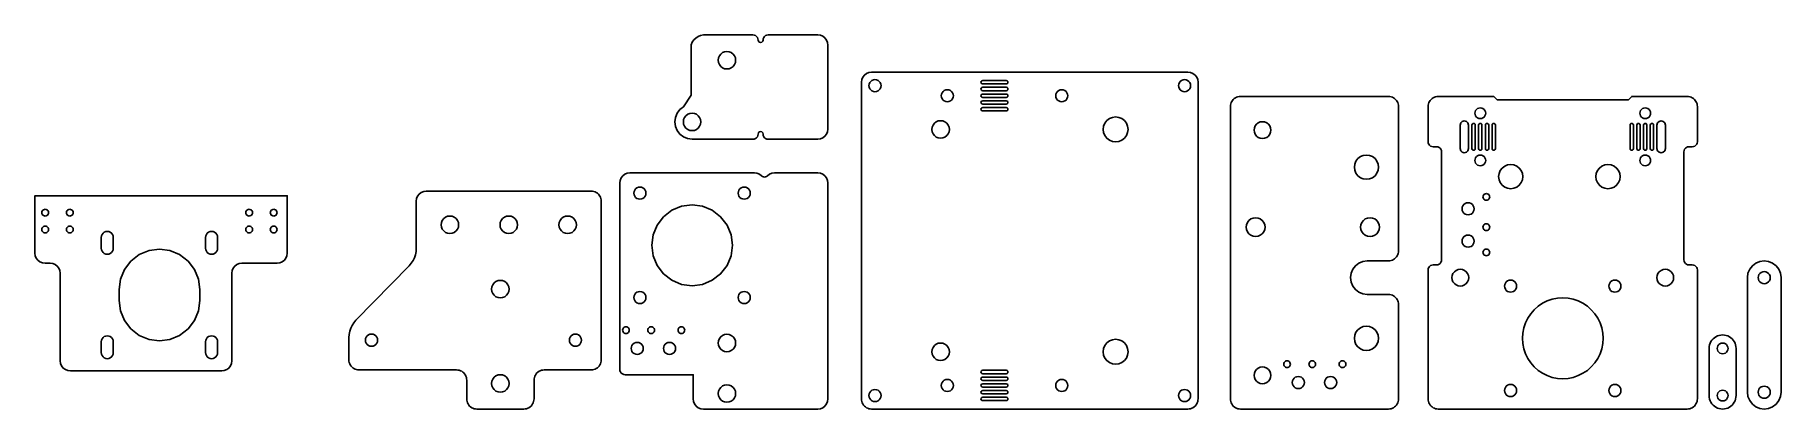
# Model space of a CAD drawing. Header units: metres. Extents: x 0 to 519, y 0 to 111.
import ezdxf

# ---------------------------------------------------------------- set-up
doc = ezdxf.new("R2010")
doc.units = ezdxf.units.M

msp = doc.modelspace()

# ---------------------------------------------------------------- linework, layer by layer
at = {"layer": 'Layer0'}
for points in [[(217.88, 80.1, 0), (232.63, 80.1, 0), (233.4, 80.2, 0), (234.13, 80.5, 0), (234.75, 80.98, 0), (235.23, 81.6, 0), (235.53, 82.32, 0), (235.63, 83.1, 0), (235.63, 108.04, 0), (235.53, 108.82, 0), (235.23, 109.54, 0), (234.75, 110.16, 0), (234.13, 110.64, 0), (233.4, 110.94, 0), (232.63, 111.04, 0), (217.88, 111.04, 0), (217.49, 110.99, 0), (217.13, 110.84, 0), (216.82, 110.6, 0), (216.58, 110.29, 0), (216.43, 109.93, 0), (216.38, 109.54, 0), (216.28, 109.17, 0), (216, 108.89, 0), (215.63, 108.79, 0), (215.25, 108.89, 0), (214.98, 109.17, 0), (214.88, 109.54, 0), (214.83, 109.93, 0), (214.68, 110.29, 0), (214.44, 110.6, 0), (214.13, 110.84, 0), (213.77, 110.99, 0), (213.38, 111.04, 0), (198.63, 111.04, 0), (197.82, 110.89, 0), (197.06, 110.57, 0), (196.37, 110.12, 0), (195.78, 109.55, 0), (195.32, 108.87, 0), (194.99, 108.11, 0), (194.99, 93.21, 0), (192.7, 89.7, 0), (191.64, 88.88, 0), (190.82, 87.82, 0), (190.31, 86.57, 0), (190.13, 85.24, 0), (190.31, 83.91, 0), (190.82, 82.67, 0), (191.64, 81.61, 0), (192.7, 80.79, 0), (193.94, 80.28, 0), (195.28, 80.1, 0), (213.38, 80.1, 0), (213.77, 80.15, 0), (214.13, 80.3, 0), (214.44, 80.54, 0), (214.68, 80.85, 0), (214.83, 81.21, 0), (214.88, 81.6, 0), (214.98, 81.98, 0), (215.25, 82.25, 0), (215.63, 82.35, 0), (216, 82.25, 0), (216.28, 81.98, 0), (216.38, 81.6, 0), (216.43, 81.21, 0), (216.58, 80.85, 0), (216.82, 80.54, 0), (217.13, 80.3, 0), (217.49, 80.15, 0), (217.88, 80.1, 0)], [(203.03, 103.54, 0), (203.12, 104.22, 0), (203.38, 104.84, 0), (203.79, 105.38, 0), (204.33, 105.8, 0), (204.95, 106.06, 0), (205.63, 106.14, 0), (206.3, 106.06, 0), (206.93, 105.8, 0), (207.47, 105.38, 0), (207.88, 104.84, 0), (208.14, 104.22, 0), (208.23, 103.54, 0), (208.14, 102.87, 0), (207.88, 102.24, 0), (207.47, 101.71, 0), (206.93, 101.29, 0), (206.3, 101.03, 0), (205.63, 100.94, 0), (204.95, 101.03, 0), (204.33, 101.29, 0), (203.79, 101.71, 0), (203.38, 102.24, 0), (203.12, 102.87, 0), (203.03, 103.54, 0)], [(248.63, 0, 0), (342.63, 0, 0), (343.02, 0.03, 0), (343.4, 0.1, 0), (343.78, 0.23, 0), (344.13, 0.4, 0), (344.45, 0.62, 0), (344.75, 0.88, 0), (345.01, 1.17, 0), (345.23, 1.5, 0), (345.4, 1.85, 0), (345.53, 2.22, 0), (345.6, 2.61, 0), (345.63, 3, 0), (345.63, 97, 0), (345.53, 97.78, 0), (345.23, 98.5, 0), (344.75, 99.12, 0), (344.13, 99.6, 0), (343.4, 99.9, 0), (342.63, 100, 0), (248.63, 100, 0), (247.85, 99.9, 0), (247.13, 99.6, 0), (246.51, 99.12, 0), (246.03, 98.5, 0), (245.73, 97.78, 0), (245.63, 97, 0), (245.63, 3, 0), (245.65, 2.61, 0), (245.73, 2.22, 0), (245.86, 1.85, 0), (246.03, 1.5, 0), (246.25, 1.17, 0), (246.51, 0.88, 0), (246.8, 0.62, 0), (247.13, 0.4, 0), (247.48, 0.23, 0), (247.85, 0.1, 0), (248.24, 0.03, 0), (248.63, 0, 0)], [(248.07, 96.9, 0), (248.35, 97.27, 0), (248.73, 97.56, 0), (249.16, 97.74, 0), (249.63, 97.8, 0), (250.09, 97.74, 0), (250.53, 97.56, 0), (250.9, 97.27, 0), (251.19, 96.9, 0), (251.37, 96.47, 0), (251.43, 96, 0), (251.37, 95.53, 0), (251.19, 95.1, 0), (250.9, 94.73, 0), (250.53, 94.44, 0), (250.09, 94.26, 0), (249.63, 94.2, 0), (249.16, 94.26, 0), (248.73, 94.44, 0), (248.35, 94.73, 0), (248.07, 95.1, 0), (247.89, 95.53, 0), (247.83, 96, 0), (247.89, 96.47, 0), (248.07, 96.9, 0)], [(270.23, 91.44, 0), (269.85, 91.73, 0), (269.57, 92.1, 0), (269.39, 92.53, 0), (269.33, 93, 0), (269.39, 93.47, 0), (269.57, 93.9, 0), (269.85, 94.27, 0), (270.23, 94.56, 0), (270.66, 94.74, 0), (271.13, 94.8, 0), (271.59, 94.74, 0), (272.03, 94.56, 0), (272.4, 94.27, 0), (272.68, 93.9, 0), (272.86, 93.47, 0), (272.93, 93, 0), (272.86, 92.53, 0), (272.68, 92.1, 0), (272.4, 91.73, 0), (272.03, 91.44, 0), (271.59, 91.26, 0), (271.13, 91.2, 0), (270.66, 91.26, 0), (270.23, 91.44, 0)], [(289.06, 97.25, 0), (289.13, 97, 0), (289.06, 96.75, 0), (288.88, 96.57, 0), (288.63, 96.5, 0), (281.63, 96.5, 0), (281.38, 96.57, 0), (281.19, 96.75, 0), (281.13, 97, 0), (281.19, 97.25, 0), (281.38, 97.43, 0), (281.63, 97.5, 0), (288.63, 97.5, 0), (288.88, 97.43, 0), (289.06, 97.25, 0)], [(289.06, 95.25, 0), (289.13, 95, 0), (289.06, 94.75, 0), (288.88, 94.57, 0), (288.63, 94.5, 0), (281.63, 94.5, 0), (281.38, 94.57, 0), (281.19, 94.75, 0), (281.13, 95, 0), (281.19, 95.25, 0), (281.38, 95.43, 0), (281.63, 95.5, 0), (288.63, 95.5, 0), (288.88, 95.43, 0), (289.06, 95.25, 0)], [(289.06, 93.25, 0), (289.13, 93, 0), (289.06, 92.75, 0), (288.88, 92.57, 0), (288.63, 92.5, 0), (281.63, 92.5, 0), (281.38, 92.57, 0), (281.19, 92.75, 0), (281.13, 93, 0), (281.19, 93.25, 0), (281.38, 93.43, 0), (281.63, 93.5, 0), (288.63, 93.5, 0), (288.88, 93.43, 0), (289.06, 93.25, 0)], [(304.23, 94.56, 0), (304.66, 94.74, 0), (305.13, 94.8, 0), (305.59, 94.74, 0), (306.03, 94.56, 0), (306.4, 94.27, 0), (306.68, 93.9, 0), (306.86, 93.47, 0), (306.93, 93, 0), (306.86, 92.53, 0), (306.68, 92.1, 0), (306.4, 91.73, 0), (306.03, 91.44, 0), (305.59, 91.26, 0), (305.13, 91.2, 0), (304.66, 91.26, 0), (304.23, 91.44, 0), (303.85, 91.73, 0), (303.57, 92.1, 0), (303.39, 92.53, 0), (303.33, 93, 0), (303.39, 93.47, 0), (303.57, 93.9, 0), (303.85, 94.27, 0), (304.23, 94.56, 0)], [(340.35, 94.73, 0), (340.07, 95.1, 0), (339.89, 95.53, 0), (339.83, 96, 0), (339.89, 96.47, 0), (340.07, 96.9, 0), (340.35, 97.27, 0), (340.73, 97.56, 0), (341.16, 97.74, 0), (341.63, 97.8, 0), (342.09, 97.74, 0), (342.53, 97.56, 0), (342.9, 97.27, 0), (343.19, 96.9, 0), (343.37, 96.47, 0), (343.43, 96, 0), (343.37, 95.53, 0), (343.19, 95.1, 0), (342.9, 94.73, 0), (342.53, 94.44, 0), (342.09, 94.26, 0), (341.63, 94.2, 0), (341.16, 94.26, 0), (340.73, 94.44, 0), (340.35, 94.73, 0)], [(289.06, 91.25, 0), (289.13, 91, 0), (289.06, 90.75, 0), (288.88, 90.57, 0), (288.63, 90.5, 0), (281.63, 90.5, 0), (281.38, 90.57, 0), (281.19, 90.75, 0), (281.13, 91, 0), (281.19, 91.25, 0), (281.38, 91.43, 0), (281.63, 91.5, 0), (288.63, 91.5, 0), (288.88, 91.43, 0), (289.06, 91.25, 0)], [(289.06, 89.25, 0), (289.13, 89, 0), (289.06, 88.75, 0), (288.88, 88.57, 0), (288.63, 88.5, 0), (281.63, 88.5, 0), (281.38, 88.57, 0), (281.19, 88.75, 0), (281.13, 89, 0), (281.19, 89.25, 0), (281.38, 89.43, 0), (281.63, 89.5, 0), (288.63, 89.5, 0), (288.88, 89.43, 0), (289.06, 89.25, 0)], [(405.23, 47, 0), (405.23, 89.8, 0), (405.2, 90.19, 0), (405.12, 90.58, 0), (405, 90.95, 0), (404.82, 91.3, 0), (404.61, 91.63, 0), (404.35, 91.92, 0), (404.05, 92.18, 0), (403.73, 92.4, 0), (403.37, 92.57, 0), (403, 92.7, 0), (402.62, 92.77, 0), (402.23, 92.8, 0), (358.23, 92.8, 0), (357.83, 92.77, 0), (357.45, 92.7, 0), (357.08, 92.57, 0), (356.73, 92.4, 0), (356.4, 92.18, 0), (356.1, 91.92, 0), (355.85, 91.63, 0), (355.63, 91.3, 0), (355.45, 90.95, 0), (355.33, 90.58, 0), (355.25, 90.19, 0), (355.23, 89.8, 0), (355.23, 3, 0), (355.25, 2.61, 0), (355.33, 2.22, 0), (355.45, 1.85, 0), (355.63, 1.5, 0), (355.85, 1.17, 0), (356.1, 0.88, 0), (356.4, 0.62, 0), (356.73, 0.4, 0), (357.08, 0.23, 0), (357.45, 0.1, 0), (357.83, 0.03, 0), (358.23, 0, 0), (402.23, 0, 0), (402.62, 0.03, 0), (403, 0.1, 0), (403.37, 0.23, 0), (403.73, 0.4, 0), (404.05, 0.62, 0), (404.35, 0.88, 0), (404.61, 1.17, 0), (404.82, 1.5, 0), (405, 1.85, 0), (405.12, 2.22, 0), (405.2, 2.61, 0), (405.23, 3, 0), (405.23, 31, 0), (405.2, 31.39, 0), (405.12, 31.78, 0), (405, 32.15, 0), (404.82, 32.5, 0), (404.61, 32.83, 0), (404.35, 33.12, 0), (404.05, 33.38, 0), (403.73, 33.6, 0), (403.37, 33.77, 0), (403, 33.9, 0), (402.62, 33.97, 0), (402.23, 34, 0), (395.93, 34, 0), (394.63, 34.17, 0), (393.43, 34.67, 0), (392.39, 35.46, 0), (391.6, 36.5, 0), (391.1, 37.71, 0), (390.93, 39, 0), (391.1, 40.29, 0), (391.6, 41.5, 0), (392.39, 42.54, 0), (393.43, 43.33, 0), (394.63, 43.83, 0), (395.93, 44, 0), (402.23, 44, 0), (402.62, 44.03, 0), (403, 44.1, 0), (403.37, 44.23, 0), (403.73, 44.4, 0), (404.05, 44.62, 0), (404.35, 44.88, 0), (404.61, 45.17, 0), (404.82, 45.5, 0), (405, 45.85, 0), (405.12, 46.22, 0), (405.2, 46.61, 0), (405.23, 47, 0)], [(491, 92.8, 0), (474.5, 92.8, 0), (473.5, 91.8, 0), (434.5, 91.8, 0), (433.5, 92.8, 0), (417, 92.8, 0), (416.61, 92.77, 0), (416.23, 92.7, 0), (415.86, 92.57, 0), (415.5, 92.4, 0), (415.18, 92.18, 0), (414.88, 91.92, 0), (414.62, 91.63, 0), (414.41, 91.3, 0), (414.23, 90.95, 0), (414.11, 90.58, 0), (414.03, 90.19, 0), (414, 89.8, 0), (414, 79.35, 0), (414.06, 78.96, 0), (414.21, 78.6, 0), (414.44, 78.29, 0), (414.75, 78.05, 0), (415.12, 77.9, 0), (415.5, 77.85, 0), (416.5, 77.85, 0), (416.89, 77.8, 0), (417.25, 77.65, 0), (417.57, 77.41, 0), (417.8, 77.1, 0), (417.95, 76.74, 0), (418, 76.35, 0), (418, 44.3, 0), (417.95, 43.91, 0), (417.8, 43.55, 0), (417.57, 43.24, 0), (417.25, 43, 0), (416.89, 42.85, 0), (416.5, 42.8, 0), (415.5, 42.8, 0), (415.12, 42.75, 0), (414.75, 42.6, 0), (414.44, 42.36, 0), (414.21, 42.05, 0), (414.06, 41.69, 0), (414, 41.3, 0), (414, 3, 0), (414.03, 2.61, 0), (414.11, 2.22, 0), (414.23, 1.85, 0), (414.41, 1.5, 0), (414.62, 1.17, 0), (414.88, 0.88, 0), (415.18, 0.62, 0), (415.5, 0.4, 0), (415.86, 0.23, 0), (416.23, 0.1, 0), (416.61, 0.03, 0), (417, 0, 0), (491, 0, 0), (491.4, 0.03, 0), (491.78, 0.1, 0), (492.15, 0.23, 0), (492.5, 0.4, 0), (492.83, 0.62, 0), (493.13, 0.88, 0), (493.38, 1.17, 0), (493.6, 1.5, 0), (493.78, 1.85, 0), (493.9, 2.22, 0), (493.98, 2.61, 0), (494, 3, 0), (494, 41.3, 0), (493.95, 41.69, 0), (493.8, 42.05, 0), (493.57, 42.36, 0), (493.25, 42.6, 0), (492.89, 42.75, 0), (492.5, 42.8, 0), (491.5, 42.8, 0), (491.12, 42.85, 0), (490.75, 43, 0), (490.44, 43.24, 0), (490.21, 43.55, 0), (490.06, 43.91, 0), (490, 44.3, 0), (490, 76.35, 0), (490.06, 76.74, 0), (490.21, 77.1, 0), (490.44, 77.41, 0), (490.75, 77.65, 0), (491.12, 77.8, 0), (491.5, 77.85, 0), (492.5, 77.85, 0), (492.89, 77.9, 0), (493.25, 78.05, 0), (493.57, 78.29, 0), (493.8, 78.6, 0), (493.95, 78.96, 0), (494, 79.35, 0), (494, 89.8, 0), (493.98, 90.19, 0), (493.9, 90.58, 0), (493.78, 90.95, 0), (493.6, 91.3, 0), (493.38, 91.63, 0), (493.13, 91.92, 0), (492.83, 92.18, 0), (492.5, 92.4, 0), (492.15, 92.57, 0), (491.78, 92.7, 0), (491.4, 92.77, 0), (491, 92.8, 0)], [(429.09, 89.35, 0), (429.5, 89.4, 0), (429.92, 89.35, 0), (430.3, 89.19, 0), (430.64, 88.93, 0), (430.89, 88.6, 0), (431.05, 88.21, 0), (431.1, 87.8, 0), (431.05, 87.39, 0), (430.89, 87, 0), (430.64, 86.67, 0), (430.3, 86.41, 0), (429.92, 86.25, 0), (429.5, 86.2, 0), (429.09, 86.25, 0), (428.7, 86.41, 0), (428.37, 86.67, 0), (428.12, 87, 0), (427.96, 87.39, 0), (427.9, 87.8, 0), (427.96, 88.21, 0), (428.12, 88.6, 0), (428.37, 88.93, 0), (428.7, 89.19, 0), (429.09, 89.35, 0)], [(479.89, 88.6, 0), (480.05, 88.21, 0), (480.1, 87.8, 0), (480.05, 87.39, 0), (479.89, 87, 0), (479.64, 86.67, 0), (479.3, 86.41, 0), (478.92, 86.25, 0), (478.5, 86.2, 0), (478.09, 86.25, 0), (477.7, 86.41, 0), (477.37, 86.67, 0), (477.12, 87, 0), (476.96, 87.39, 0), (476.9, 87.8, 0), (476.96, 88.21, 0), (477.12, 88.6, 0), (477.37, 88.93, 0), (477.7, 89.19, 0), (478.09, 89.35, 0), (478.5, 89.4, 0), (478.92, 89.35, 0), (479.3, 89.19, 0), (479.64, 88.93, 0), (479.89, 88.6, 0)], [(195.95, 87.76, 0), (196.58, 87.5, 0), (197.11, 87.08, 0), (197.53, 86.54, 0), (197.79, 85.92, 0), (197.88, 85.24, 0), (197.79, 84.57, 0), (197.53, 83.94, 0), (197.11, 83.41, 0), (196.58, 82.99, 0), (195.95, 82.73, 0), (195.28, 82.64, 0), (194.6, 82.73, 0), (193.98, 82.99, 0), (193.44, 83.41, 0), (193.02, 83.94, 0), (192.76, 84.57, 0), (192.68, 85.24, 0), (192.76, 85.92, 0), (193.02, 86.54, 0), (193.44, 87.08, 0), (193.98, 87.5, 0), (194.6, 87.76, 0), (195.28, 87.84, 0), (195.95, 87.76, 0)], [(266.61, 82.33, 0), (266.53, 83, 0), (266.61, 83.67, 0), (266.87, 84.3, 0), (267.29, 84.84, 0), (267.83, 85.25, 0), (268.45, 85.51, 0), (269.13, 85.6, 0), (269.8, 85.51, 0), (270.43, 85.25, 0), (270.96, 84.84, 0), (271.38, 84.3, 0), (271.64, 83.67, 0), (271.73, 83, 0), (271.64, 82.33, 0), (271.38, 81.7, 0), (270.96, 81.16, 0), (270.43, 80.75, 0), (269.8, 80.49, 0), (269.13, 80.4, 0), (268.45, 80.49, 0), (267.83, 80.75, 0), (267.29, 81.16, 0), (266.87, 81.7, 0), (266.61, 82.33, 0)], [(322.98, 79.8, 0), (322.08, 79.43, 0), (321.13, 79.3, 0), (320.17, 79.43, 0), (319.28, 79.8, 0), (318.51, 80.38, 0), (317.92, 81.15, 0), (317.55, 82.04, 0), (317.43, 83, 0), (317.55, 83.96, 0), (317.92, 84.85, 0), (318.51, 85.62, 0), (319.28, 86.2, 0), (320.17, 86.57, 0), (321.13, 86.7, 0), (322.08, 86.57, 0), (322.98, 86.2, 0), (323.74, 85.62, 0), (324.33, 84.85, 0), (324.7, 83.96, 0), (324.83, 83, 0), (324.7, 82.04, 0), (324.33, 81.15, 0), (323.74, 80.38, 0), (322.98, 79.8, 0)], [(364.78, 80.3, 0), (364.13, 80.39, 0), (363.53, 80.63, 0), (363.01, 81.03, 0), (362.61, 81.55, 0), (362.36, 82.15, 0), (362.28, 82.8, 0), (362.36, 83.45, 0), (362.61, 84.05, 0), (363.01, 84.57, 0), (363.53, 84.97, 0), (364.13, 85.21, 0), (364.78, 85.3, 0), (365.42, 85.21, 0), (366.03, 84.97, 0), (366.54, 84.57, 0), (366.94, 84.05, 0), (367.19, 83.45, 0), (367.28, 82.8, 0), (367.19, 82.15, 0), (366.94, 81.55, 0), (366.54, 81.03, 0), (366.03, 80.63, 0), (365.42, 80.39, 0), (364.78, 80.3, 0)], [(424.13, 85.38, 0), (424.75, 85.55, 0), (425.38, 85.38, 0), (425.84, 84.92, 0), (426, 84.3, 0), (426, 77.3, 0), (425.84, 76.67, 0), (425.38, 76.22, 0), (424.75, 76.05, 0), (424.13, 76.22, 0), (423.67, 76.67, 0), (423.5, 77.3, 0), (423.5, 84.3, 0), (423.67, 84.92, 0), (424.13, 85.38, 0)], [(427.07, 77.05, 0), (427, 77.3, 0), (427, 84.3, 0), (427.07, 84.55, 0), (427.25, 84.73, 0), (427.5, 84.8, 0), (427.75, 84.73, 0), (427.94, 84.55, 0), (428, 84.3, 0), (428, 77.3, 0), (427.94, 77.05, 0), (427.75, 76.87, 0), (427.5, 76.8, 0), (427.25, 76.87, 0), (427.07, 77.05, 0)], [(429.5, 84.8, 0), (429.75, 84.73, 0), (429.94, 84.55, 0), (430, 84.3, 0), (430, 77.3, 0), (429.94, 77.05, 0), (429.75, 76.87, 0), (429.5, 76.8, 0), (429.25, 76.87, 0), (429.07, 77.05, 0), (429, 77.3, 0), (429, 84.3, 0), (429.07, 84.55, 0), (429.25, 84.73, 0), (429.5, 84.8, 0)], [(431, 84.3, 0), (431.07, 84.55, 0), (431.25, 84.73, 0), (431.5, 84.8, 0), (431.75, 84.73, 0), (431.94, 84.55, 0), (432, 84.3, 0), (432, 77.3, 0), (431.94, 77.05, 0), (431.75, 76.87, 0), (431.5, 76.8, 0), (431.25, 76.87, 0), (431.07, 77.05, 0), (431, 77.3, 0), (431, 84.3, 0)], [(433.75, 84.73, 0), (433.94, 84.55, 0), (434, 84.3, 0), (434, 77.3, 0), (433.94, 77.05, 0), (433.75, 76.87, 0), (433.5, 76.8, 0), (433.25, 76.87, 0), (433.07, 77.05, 0), (433, 77.3, 0), (433, 84.3, 0), (433.07, 84.55, 0), (433.25, 84.73, 0), (433.5, 84.8, 0), (433.75, 84.73, 0)], [(474, 84.3, 0), (474.07, 84.55, 0), (474.25, 84.73, 0), (474.5, 84.8, 0), (474.75, 84.73, 0), (474.94, 84.55, 0), (475, 84.3, 0), (475, 77.3, 0), (474.94, 77.05, 0), (474.75, 76.87, 0), (474.5, 76.8, 0), (474.25, 76.87, 0), (474.07, 77.05, 0), (474, 77.3, 0), (474, 84.3, 0)], [(476.75, 84.73, 0), (476.94, 84.55, 0), (477, 84.3, 0), (477, 77.3, 0), (476.94, 77.05, 0), (476.75, 76.87, 0), (476.5, 76.8, 0), (476.25, 76.87, 0), (476.07, 77.05, 0), (476, 77.3, 0), (476, 84.3, 0), (476.07, 84.55, 0), (476.25, 84.73, 0), (476.5, 84.8, 0), (476.75, 84.73, 0)], [(478, 77.3, 0), (478, 84.3, 0), (478.07, 84.55, 0), (478.25, 84.73, 0), (478.5, 84.8, 0), (478.75, 84.73, 0), (478.94, 84.55, 0), (479, 84.3, 0), (479, 77.3, 0), (478.94, 77.05, 0), (478.75, 76.87, 0), (478.5, 76.8, 0), (478.25, 76.87, 0), (478.07, 77.05, 0), (478, 77.3, 0)], [(480.75, 76.87, 0), (480.5, 76.8, 0), (480.25, 76.87, 0), (480.07, 77.05, 0), (480, 77.3, 0), (480, 84.3, 0), (480.07, 84.55, 0), (480.25, 84.73, 0), (480.5, 84.8, 0), (480.75, 84.73, 0), (480.94, 84.55, 0), (481, 84.3, 0), (481, 77.3, 0), (480.94, 77.05, 0), (480.75, 76.87, 0)], [(482.63, 85.38, 0), (483.25, 85.55, 0), (483.88, 85.38, 0), (484.34, 84.92, 0), (484.5, 84.3, 0), (484.5, 77.3, 0), (484.34, 76.67, 0), (483.88, 76.22, 0), (483.25, 76.05, 0), (482.63, 76.22, 0), (482.17, 76.67, 0), (482, 77.3, 0), (482, 84.3, 0), (482.17, 84.92, 0), (482.63, 85.38, 0)], [(393.13, 69.25, 0), (392.56, 70, 0), (392.2, 70.87, 0), (392.08, 71.8, 0), (392.2, 72.73, 0), (392.56, 73.6, 0), (393.13, 74.35, 0), (393.88, 74.92, 0), (394.74, 75.28, 0), (395.68, 75.4, 0), (396.61, 75.28, 0), (397.48, 74.92, 0), (398.22, 74.35, 0), (398.79, 73.6, 0), (399.15, 72.73, 0), (399.28, 71.8, 0), (399.15, 70.87, 0), (398.79, 70, 0), (398.22, 69.25, 0), (397.48, 68.68, 0), (396.61, 68.32, 0), (395.68, 68.2, 0), (394.74, 68.32, 0), (393.88, 68.68, 0), (393.13, 69.25, 0)], [(428.37, 74.93, 0), (428.7, 75.19, 0), (429.09, 75.35, 0), (429.5, 75.4, 0), (429.92, 75.35, 0), (430.3, 75.19, 0), (430.64, 74.93, 0), (430.89, 74.6, 0), (431.05, 74.21, 0), (431.1, 73.8, 0), (431.05, 73.39, 0), (430.89, 73, 0), (430.64, 72.67, 0), (430.3, 72.41, 0), (429.92, 72.25, 0), (429.5, 72.2, 0), (429.09, 72.25, 0), (428.7, 72.41, 0), (428.37, 72.67, 0), (428.12, 73, 0), (427.96, 73.39, 0), (427.9, 73.8, 0), (427.96, 74.21, 0), (428.12, 74.6, 0), (428.37, 74.93, 0)], [(478.09, 75.35, 0), (478.5, 75.4, 0), (478.92, 75.35, 0), (479.3, 75.19, 0), (479.64, 74.93, 0), (479.89, 74.6, 0), (480.05, 74.21, 0), (480.1, 73.8, 0), (480.05, 73.39, 0), (479.89, 73, 0), (479.64, 72.67, 0), (479.3, 72.41, 0), (478.92, 72.25, 0), (478.5, 72.2, 0), (478.09, 72.25, 0), (477.7, 72.41, 0), (477.37, 72.67, 0), (477.12, 73, 0), (476.96, 73.39, 0), (476.9, 73.8, 0), (476.96, 74.21, 0), (477.12, 74.6, 0), (477.37, 74.93, 0), (477.7, 75.19, 0), (478.09, 75.35, 0)], [(173.78, 67.1, 0), (173.78, 11.8, 0), (173.84, 11.39, 0), (174, 11, 0), (174.25, 10.67, 0), (174.58, 10.41, 0), (174.97, 10.25, 0), (175.38, 10.2, 0), (195.63, 10.2, 0), (195.63, 3, 0), (195.73, 2.22, 0), (196.03, 1.5, 0), (196.51, 0.88, 0), (197.13, 0.4, 0), (197.85, 0.1, 0), (198.63, 0, 0), (232.63, 0, 0), (233.4, 0.1, 0), (234.13, 0.4, 0), (234.75, 0.88, 0), (235.23, 1.5, 0), (235.53, 2.22, 0), (235.63, 3, 0), (235.63, 67.1, 0), (235.53, 67.88, 0), (235.23, 68.6, 0), (234.75, 69.22, 0), (234.13, 69.7, 0), (233.4, 70, 0), (232.63, 70.1, 0), (219.78, 70.1, 0), (219.01, 70, 0), (218.28, 69.7, 0), (217.66, 69.22, 0), (217.4, 69.02, 0), (217.1, 68.9, 0), (216.78, 68.86, 0), (216.46, 68.9, 0), (216.16, 69.02, 0), (215.9, 69.22, 0), (215.28, 69.7, 0), (214.56, 70, 0), (213.78, 70.1, 0), (176.78, 70.1, 0), (176.01, 70, 0), (175.28, 69.7, 0), (174.66, 69.22, 0), (174.18, 68.6, 0), (173.88, 67.88, 0), (173.78, 67.1, 0)], [(442.03, 69.93, 0), (442.15, 69, 0), (442.03, 68.07, 0), (441.67, 67.2, 0), (441.1, 66.45, 0), (440.35, 65.88, 0), (439.49, 65.52, 0), (438.55, 65.4, 0), (437.62, 65.52, 0), (436.75, 65.88, 0), (436.01, 66.45, 0), (435.44, 67.2, 0), (435.08, 68.07, 0), (434.95, 69, 0), (435.08, 69.93, 0), (435.44, 70.8, 0), (436.01, 71.55, 0), (436.75, 72.12, 0), (437.62, 72.48, 0), (438.55, 72.6, 0), (439.49, 72.48, 0), (440.35, 72.12, 0), (441.1, 71.55, 0), (441.67, 70.8, 0), (442.03, 69.93, 0)], [(464.34, 67.2, 0), (463.98, 68.07, 0), (463.85, 69, 0), (463.98, 69.93, 0), (464.34, 70.8, 0), (464.91, 71.55, 0), (465.65, 72.12, 0), (466.52, 72.48, 0), (467.45, 72.6, 0), (468.39, 72.48, 0), (469.25, 72.12, 0), (470, 71.55, 0), (470.57, 70.8, 0), (470.93, 69.93, 0), (471.05, 69, 0), (470.93, 68.07, 0), (470.57, 67.2, 0), (470, 66.45, 0), (469.25, 65.88, 0), (468.39, 65.52, 0), (467.45, 65.4, 0), (466.52, 65.52, 0), (465.65, 65.88, 0), (464.91, 66.45, 0), (464.34, 67.2, 0)], [(7.4, 41.08, 0), (7.5, 40.3, 0), (7.5, 14.3, 0), (7.62, 13.52, 0), (7.94, 12.8, 0), (8.42, 12.17, 0), (9.05, 11.7, 0), (9.79, 11.4, 0), (10.57, 11.3, 0), (55.5, 11.3, 0), (56.28, 11.4, 0), (57, 11.7, 0), (57.63, 12.18, 0), (58.1, 12.8, 0), (58.4, 13.52, 0), (58.5, 14.3, 0), (58.5, 40.3, 0), (58.61, 41.08, 0), (58.91, 41.8, 0), (59.38, 42.42, 0), (60, 42.9, 0), (60.73, 43.2, 0), (61.5, 43.3, 0), (72, 43.3, 0), (72.78, 43.4, 0), (73.5, 43.7, 0), (74.12, 44.18, 0), (74.6, 44.8, 0), (74.9, 45.52, 0), (75, 46.3, 0), (75, 63.3, 0), (46.76, 63.3, 0), (43.24, 63.3, 0), (0, 63.3, 0), (0, 46.3, 0), (0.1, 45.52, 0), (0.4, 44.8, 0), (0.88, 44.18, 0), (1.5, 43.7, 0), (2.22, 43.4, 0), (3, 43.3, 0), (4.5, 43.3, 0), (5.28, 43.2, 0), (6, 42.9, 0), (6.63, 42.42, 0), (7.1, 41.8, 0), (7.4, 41.08, 0)], [(165.31, 64.7, 0), (116.31, 64.7, 0), (115.53, 64.6, 0), (114.81, 64.3, 0), (114.18, 63.82, 0), (113.71, 63.2, 0), (113.41, 62.48, 0), (113.31, 61.7, 0), (113.31, 47.7, 0), (113.24, 46.75, 0), (113.06, 45.82, 0), (112.76, 44.92, 0), (112.35, 44.07, 0), (111.83, 43.27, 0), (111.21, 42.55, 0), (95.4, 26.35, 0), (94.78, 25.63, 0), (94.26, 24.83, 0), (93.85, 23.98, 0), (93.55, 23.08, 0), (93.37, 22.15, 0), (93.31, 21.2, 0), (93.31, 14.6, 0), (93.33, 14.21, 0), (93.41, 13.82, 0), (93.53, 13.45, 0), (93.71, 13.1, 0), (93.93, 12.77, 0), (94.18, 12.48, 0), (94.48, 12.22, 0), (94.81, 12, 0), (95.16, 11.83, 0), (95.53, 11.7, 0), (95.91, 11.63, 0), (96.31, 11.6, 0), (125.31, 11.6, 0), (125.7, 11.57, 0), (126.08, 11.5, 0), (126.45, 11.37, 0), (126.81, 11.2, 0), (127.13, 10.98, 0), (127.43, 10.72, 0), (127.69, 10.43, 0), (127.9, 10.1, 0), (128.08, 9.75, 0), (128.2, 9.38, 0), (128.28, 8.99, 0), (128.31, 8.6, 0), (128.31, 3, 0), (128.33, 2.61, 0), (128.41, 2.22, 0), (128.53, 1.85, 0), (128.71, 1.5, 0), (128.93, 1.17, 0), (129.18, 0.88, 0), (129.48, 0.62, 0), (129.81, 0.4, 0), (130.16, 0.23, 0), (130.53, 0.1, 0), (130.91, 0.03, 0), (131.31, 0, 0), (145.31, 0, 0), (145.7, 0.03, 0), (146.08, 0.1, 0), (146.45, 0.23, 0), (146.81, 0.4, 0), (147.13, 0.62, 0), (147.43, 0.88, 0), (147.69, 1.17, 0), (147.9, 1.5, 0), (148.08, 1.85, 0), (148.2, 2.22, 0), (148.28, 2.61, 0), (148.31, 3, 0), (148.31, 8.6, 0), (148.33, 8.99, 0), (148.41, 9.38, 0), (148.53, 9.75, 0), (148.71, 10.1, 0), (148.93, 10.43, 0), (149.18, 10.72, 0), (149.48, 10.98, 0), (149.81, 11.2, 0), (150.16, 11.37, 0), (150.53, 11.5, 0), (150.91, 11.57, 0), (151.31, 11.6, 0), (165.31, 11.6, 0), (165.7, 11.63, 0), (166.08, 11.7, 0), (166.45, 11.83, 0), (166.81, 12, 0), (167.13, 12.22, 0), (167.43, 12.48, 0), (167.69, 12.77, 0), (167.9, 13.1, 0), (168.08, 13.45, 0), (168.2, 13.82, 0), (168.28, 14.21, 0), (168.31, 14.6, 0), (168.31, 34.84, 0), (168.31, 41.7, 0), (168.31, 44.7, 0), (168.31, 61.7, 0), (168.28, 62.09, 0), (168.2, 62.48, 0), (168.08, 62.85, 0), (167.9, 63.2, 0), (167.69, 63.53, 0), (167.43, 63.82, 0), (167.13, 64.08, 0), (166.81, 64.3, 0), (166.45, 64.47, 0), (166.08, 64.6, 0), (165.7, 64.67, 0), (165.31, 64.7, 0)], [(178.22, 63.2, 0), (178.04, 63.63, 0), (177.98, 64.1, 0), (178.04, 64.57, 0), (178.22, 65, 0), (178.51, 65.37, 0), (178.88, 65.66, 0), (179.32, 65.84, 0), (179.78, 65.9, 0), (180.25, 65.84, 0), (180.68, 65.66, 0), (181.05, 65.37, 0), (181.34, 65, 0), (181.52, 64.57, 0), (181.58, 64.1, 0), (181.52, 63.63, 0), (181.34, 63.2, 0), (181.05, 62.83, 0), (180.68, 62.54, 0), (180.25, 62.36, 0), (179.78, 62.3, 0), (179.32, 62.36, 0), (178.88, 62.54, 0), (178.51, 62.83, 0), (178.22, 63.2, 0)], [(209.88, 62.54, 0), (209.51, 62.83, 0), (209.22, 63.2, 0), (209.04, 63.63, 0), (208.98, 64.1, 0), (209.04, 64.57, 0), (209.22, 65, 0), (209.51, 65.37, 0), (209.88, 65.66, 0), (210.32, 65.84, 0), (210.78, 65.9, 0), (211.25, 65.84, 0), (211.68, 65.66, 0), (212.05, 65.37, 0), (212.34, 65, 0), (212.52, 64.57, 0), (212.58, 64.1, 0), (212.52, 63.63, 0), (212.34, 63.2, 0), (212.05, 62.83, 0), (211.68, 62.54, 0), (211.25, 62.36, 0), (210.78, 62.3, 0), (210.32, 62.36, 0), (209.88, 62.54, 0)], [(430.44, 63.47, 0), (430.6, 63.68, 0), (430.8, 63.83, 0), (431.05, 63.93, 0), (431.3, 63.97, 0), (431.56, 63.93, 0), (431.8, 63.83, 0), (432.01, 63.68, 0), (432.17, 63.47, 0), (432.27, 63.23, 0), (432.3, 62.97, 0), (432.27, 62.71, 0), (432.17, 62.47, 0), (432.01, 62.26, 0), (431.8, 62.1, 0), (431.56, 62, 0), (431.3, 61.97, 0), (431.05, 62, 0), (430.8, 62.1, 0), (430.6, 62.26, 0), (430.44, 62.47, 0), (430.34, 62.71, 0), (430.3, 62.97, 0), (430.34, 63.23, 0), (430.44, 63.47, 0)], [(2.55, 57.43, 0), (2.35, 57.59, 0), (2.19, 57.8, 0), (2.09, 58.04, 0), (2.05, 58.3, 0), (2.09, 58.56, 0), (2.19, 58.8, 0), (2.35, 59.01, 0), (2.55, 59.17, 0), (2.8, 59.27, 0), (3.05, 59.3, 0), (3.31, 59.27, 0), (3.55, 59.17, 0), (3.76, 59.01, 0), (3.92, 58.8, 0), (4.02, 58.56, 0), (4.05, 58.3, 0), (4.02, 58.04, 0), (3.92, 57.8, 0), (3.76, 57.59, 0), (3.55, 57.43, 0), (3.31, 57.33, 0), (3.05, 57.3, 0), (2.8, 57.33, 0), (2.55, 57.43, 0)], [(9.65, 57.59, 0), (9.49, 57.8, 0), (9.39, 58.04, 0), (9.35, 58.3, 0), (9.39, 58.56, 0), (9.49, 58.8, 0), (9.65, 59.01, 0), (9.85, 59.17, 0), (10.1, 59.27, 0), (10.35, 59.3, 0), (10.61, 59.27, 0), (10.85, 59.17, 0), (11.06, 59.01, 0), (11.22, 58.8, 0), (11.32, 58.56, 0), (11.35, 58.3, 0), (11.32, 58.04, 0), (11.22, 57.8, 0), (11.06, 57.59, 0), (10.85, 57.43, 0), (10.61, 57.33, 0), (10.35, 57.3, 0), (10.1, 57.33, 0), (9.85, 57.43, 0), (9.65, 57.59, 0)], [(64.52, 57.8, 0), (64.36, 57.59, 0), (64.15, 57.43, 0), (63.91, 57.33, 0), (63.65, 57.3, 0), (63.4, 57.33, 0), (63.15, 57.43, 0), (62.95, 57.59, 0), (62.79, 57.8, 0), (62.69, 58.04, 0), (62.65, 58.3, 0), (62.69, 58.56, 0), (62.79, 58.8, 0), (62.95, 59.01, 0), (63.15, 59.17, 0), (63.4, 59.27, 0), (63.65, 59.3, 0), (63.91, 59.27, 0), (64.15, 59.17, 0), (64.36, 59.01, 0), (64.52, 58.8, 0), (64.62, 58.56, 0), (64.65, 58.3, 0), (64.62, 58.04, 0), (64.52, 57.8, 0)], [(69.95, 58.3, 0), (69.99, 58.56, 0), (70.09, 58.8, 0), (70.25, 59.01, 0), (70.45, 59.17, 0), (70.7, 59.27, 0), (70.95, 59.3, 0), (71.21, 59.27, 0), (71.45, 59.17, 0), (71.66, 59.01, 0), (71.82, 58.8, 0), (71.92, 58.56, 0), (71.95, 58.3, 0), (71.92, 58.04, 0), (71.82, 57.8, 0), (71.66, 57.59, 0), (71.45, 57.43, 0), (71.21, 57.33, 0), (70.95, 57.3, 0), (70.7, 57.33, 0), (70.45, 57.43, 0), (70.25, 57.59, 0), (70.09, 57.8, 0), (69.99, 58.04, 0), (69.95, 58.3, 0)], [(121.47, 52.86, 0), (121.05, 53.4, 0), (120.79, 54.03, 0), (120.71, 54.7, 0), (120.79, 55.37, 0), (121.05, 56, 0), (121.47, 56.54, 0), (122.01, 56.95, 0), (122.63, 57.21, 0), (123.31, 57.3, 0), (123.98, 57.21, 0), (124.61, 56.95, 0), (125.14, 56.54, 0), (125.56, 56, 0), (125.82, 55.37, 0), (125.91, 54.7, 0), (125.82, 54.03, 0), (125.56, 53.4, 0), (125.14, 52.86, 0), (124.61, 52.45, 0), (123.98, 52.19, 0), (123.31, 52.1, 0), (122.63, 52.19, 0), (122.01, 52.45, 0), (121.47, 52.86, 0)], [(143.32, 55.37, 0), (143.41, 54.7, 0), (143.32, 54.03, 0), (143.06, 53.4, 0), (142.64, 52.86, 0), (142.11, 52.45, 0), (141.48, 52.19, 0), (140.81, 52.1, 0), (140.13, 52.19, 0), (139.51, 52.45, 0), (138.97, 52.86, 0), (138.55, 53.4, 0), (138.29, 54.03, 0), (138.21, 54.7, 0), (138.29, 55.37, 0), (138.55, 56, 0), (138.97, 56.54, 0), (139.51, 56.95, 0), (140.13, 57.21, 0), (140.81, 57.3, 0), (141.48, 57.21, 0), (142.11, 56.95, 0), (142.64, 56.54, 0), (143.06, 56, 0), (143.32, 55.37, 0)], [(155.79, 54.03, 0), (155.71, 54.7, 0), (155.79, 55.37, 0), (156.05, 56, 0), (156.47, 56.54, 0), (157.01, 56.95, 0), (157.63, 57.21, 0), (158.31, 57.3, 0), (158.98, 57.21, 0), (159.61, 56.95, 0), (160.14, 56.54, 0), (160.56, 56, 0), (160.82, 55.37, 0), (160.91, 54.7, 0), (160.82, 54.03, 0), (160.56, 53.4, 0), (160.14, 52.86, 0), (159.61, 52.45, 0), (158.98, 52.19, 0), (158.31, 52.1, 0), (157.63, 52.19, 0), (157.01, 52.45, 0), (156.47, 52.86, 0), (156.05, 53.4, 0), (155.79, 54.03, 0)], [(195.28, 36.6, 0), (192.18, 37.01, 0), (189.28, 38.21, 0), (186.8, 40.11, 0), (184.89, 42.6, 0), (183.69, 45.49, 0), (183.28, 48.6, 0), (183.69, 51.71, 0), (184.89, 54.6, 0), (186.8, 57.09, 0), (189.28, 58.99, 0), (192.18, 60.19, 0), (195.28, 60.6, 0), (198.39, 60.19, 0), (201.28, 58.99, 0), (203.77, 57.09, 0), (205.67, 54.6, 0), (206.87, 51.71, 0), (207.28, 48.6, 0), (206.87, 45.49, 0), (205.67, 42.6, 0), (203.77, 40.11, 0), (201.28, 38.21, 0), (198.39, 37.01, 0), (195.28, 36.6, 0)], [(427.43, 58.55, 0), (427.14, 58.18, 0), (426.77, 57.89, 0), (426.34, 57.71, 0), (425.87, 57.65, 0), (425.4, 57.71, 0), (424.97, 57.89, 0), (424.6, 58.18, 0), (424.31, 58.55, 0), (424.13, 58.98, 0), (424.07, 59.45, 0), (424.13, 59.92, 0), (424.31, 60.35, 0), (424.6, 60.72, 0), (424.97, 61.01, 0), (425.4, 61.19, 0), (425.87, 61.25, 0), (426.34, 61.19, 0), (426.77, 61.01, 0), (427.14, 60.72, 0), (427.43, 60.35, 0), (427.61, 59.92, 0), (427.67, 59.45, 0), (427.61, 58.98, 0), (427.43, 58.55, 0)], [(3.31, 52.33, 0), (3.05, 52.3, 0), (2.8, 52.33, 0), (2.55, 52.43, 0), (2.35, 52.59, 0), (2.19, 52.8, 0), (2.09, 53.04, 0), (2.05, 53.3, 0), (2.09, 53.56, 0), (2.19, 53.8, 0), (2.35, 54.01, 0), (2.55, 54.17, 0), (2.8, 54.27, 0), (3.05, 54.3, 0), (3.31, 54.27, 0), (3.55, 54.17, 0), (3.76, 54.01, 0), (3.92, 53.8, 0), (4.02, 53.56, 0), (4.05, 53.3, 0), (4.02, 53.04, 0), (3.92, 52.8, 0), (3.76, 52.59, 0), (3.55, 52.43, 0), (3.31, 52.33, 0)], [(10.85, 52.43, 0), (10.61, 52.33, 0), (10.35, 52.3, 0), (10.1, 52.33, 0), (9.85, 52.43, 0), (9.65, 52.59, 0), (9.49, 52.8, 0), (9.39, 53.04, 0), (9.35, 53.3, 0), (9.39, 53.56, 0), (9.49, 53.8, 0), (9.65, 54.01, 0), (9.85, 54.17, 0), (10.1, 54.27, 0), (10.35, 54.3, 0), (10.61, 54.27, 0), (10.85, 54.17, 0), (11.06, 54.01, 0), (11.22, 53.8, 0), (11.32, 53.56, 0), (11.35, 53.3, 0), (11.32, 53.04, 0), (11.22, 52.8, 0), (11.06, 52.59, 0), (10.85, 52.43, 0)], [(23.24, 51.41, 0), (23.3, 50.95, 0), (23.3, 47.75, 0), (23.24, 47.28, 0), (23.06, 46.85, 0), (22.78, 46.47, 0), (22.4, 46.19, 0), (21.97, 46.01, 0), (21.5, 45.95, 0), (21.04, 46.01, 0), (20.6, 46.19, 0), (20.23, 46.47, 0), (19.95, 46.85, 0), (19.77, 47.28, 0), (19.7, 47.75, 0), (19.7, 50.95, 0), (19.77, 51.41, 0), (19.95, 51.85, 0), (20.23, 52.22, 0), (20.6, 52.5, 0), (21.04, 52.68, 0), (21.5, 52.75, 0), (21.97, 52.68, 0), (22.4, 52.5, 0), (22.78, 52.22, 0), (23.06, 51.85, 0), (23.24, 51.41, 0)], [(54.24, 51.41, 0), (54.3, 50.95, 0), (54.3, 47.75, 0), (54.24, 47.28, 0), (54.06, 46.85, 0), (53.78, 46.47, 0), (53.4, 46.19, 0), (52.97, 46.01, 0), (52.5, 45.95, 0), (52.04, 46.01, 0), (51.6, 46.19, 0), (51.23, 46.47, 0), (50.95, 46.85, 0), (50.77, 47.28, 0), (50.7, 47.75, 0), (50.7, 50.95, 0), (50.77, 51.41, 0), (50.95, 51.85, 0), (51.23, 52.22, 0), (51.6, 52.5, 0), (52.04, 52.68, 0), (52.5, 52.75, 0), (52.97, 52.68, 0), (53.4, 52.5, 0), (53.78, 52.22, 0), (54.06, 51.85, 0), (54.24, 51.41, 0)], [(64.52, 53.8, 0), (64.62, 53.56, 0), (64.65, 53.3, 0), (64.62, 53.04, 0), (64.52, 52.8, 0), (64.36, 52.59, 0), (64.15, 52.43, 0), (63.91, 52.33, 0), (63.65, 52.3, 0), (63.4, 52.33, 0), (63.15, 52.43, 0), (62.95, 52.59, 0), (62.79, 52.8, 0), (62.69, 53.04, 0), (62.65, 53.3, 0), (62.69, 53.56, 0), (62.79, 53.8, 0), (62.95, 54.01, 0), (63.15, 54.17, 0), (63.4, 54.27, 0), (63.65, 54.3, 0), (63.91, 54.27, 0), (64.15, 54.17, 0), (64.36, 54.01, 0), (64.52, 53.8, 0)], [(69.95, 53.3, 0), (69.99, 53.56, 0), (70.09, 53.8, 0), (70.25, 54.01, 0), (70.45, 54.17, 0), (70.7, 54.27, 0), (70.95, 54.3, 0), (71.21, 54.27, 0), (71.45, 54.17, 0), (71.66, 54.01, 0), (71.82, 53.8, 0), (71.92, 53.56, 0), (71.95, 53.3, 0), (71.92, 53.04, 0), (71.82, 52.8, 0), (71.66, 52.59, 0), (71.45, 52.43, 0), (71.21, 52.33, 0), (70.95, 52.3, 0), (70.7, 52.33, 0), (70.45, 52.43, 0), (70.25, 52.59, 0), (70.09, 52.8, 0), (69.99, 53.04, 0), (69.95, 53.3, 0)], [(362, 51.3, 0), (361.33, 51.58, 0), (360.75, 52.02, 0), (360.3, 52.6, 0), (360.02, 53.28, 0), (359.93, 54, 0), (360.02, 54.72, 0), (360.3, 55.4, 0), (360.75, 55.98, 0), (361.33, 56.42, 0), (362, 56.7, 0), (362.73, 56.8, 0), (363.45, 56.7, 0), (364.13, 56.42, 0), (364.71, 55.98, 0), (365.15, 55.4, 0), (365.43, 54.72, 0), (365.53, 54, 0), (365.43, 53.28, 0), (365.15, 52.6, 0), (364.71, 52.02, 0), (364.13, 51.58, 0), (363.45, 51.3, 0), (362.73, 51.2, 0), (362, 51.3, 0)], [(399.15, 55.4, 0), (399.43, 54.72, 0), (399.53, 54, 0), (399.43, 53.28, 0), (399.15, 52.6, 0), (398.71, 52.02, 0), (398.13, 51.58, 0), (397.45, 51.3, 0), (396.73, 51.2, 0), (396, 51.3, 0), (395.33, 51.58, 0), (394.75, 52.02, 0), (394.3, 52.6, 0), (394.02, 53.28, 0), (393.93, 54, 0), (394.02, 54.72, 0), (394.3, 55.4, 0), (394.75, 55.98, 0), (395.33, 56.42, 0), (396, 56.7, 0), (396.73, 56.8, 0), (397.45, 56.7, 0), (398.13, 56.42, 0), (398.71, 55.98, 0), (399.15, 55.4, 0)], [(430.8, 53.13, 0), (430.6, 53.29, 0), (430.44, 53.5, 0), (430.34, 53.74, 0), (430.3, 54, 0), (430.34, 54.26, 0), (430.44, 54.5, 0), (430.6, 54.71, 0), (430.8, 54.87, 0), (431.05, 54.97, 0), (431.3, 55, 0), (431.56, 54.97, 0), (431.8, 54.87, 0), (432.01, 54.71, 0), (432.17, 54.5, 0), (432.27, 54.26, 0), (432.3, 54, 0), (432.27, 53.74, 0), (432.17, 53.5, 0), (432.01, 53.29, 0), (431.8, 53.13, 0), (431.56, 53.03, 0), (431.3, 53, 0), (431.05, 53.03, 0), (430.8, 53.13, 0)], [(48.6, 38.55, 0), (49, 35.45, 0), (49, 32.25, 0), (48.6, 29.14, 0), (47.4, 26.25, 0), (45.49, 23.76, 0), (43, 21.85, 0), (40.11, 20.65, 0), (37, 20.25, 0), (33.9, 20.65, 0), (31, 21.85, 0), (28.52, 23.76, 0), (26.61, 26.25, 0), (25.41, 29.14, 0), (25, 32.25, 0), (25, 35.45, 0), (25.41, 38.55, 0), (26.61, 41.45, 0), (28.52, 43.93, 0), (31, 45.84, 0), (33.9, 47.04, 0), (37, 47.45, 0), (40.11, 47.04, 0), (43, 45.84, 0), (45.49, 43.93, 0), (47.4, 41.45, 0), (48.6, 38.55, 0)], [(424.97, 48.29, 0), (424.6, 48.58, 0), (424.31, 48.95, 0), (424.13, 49.38, 0), (424.07, 49.85, 0), (424.13, 50.32, 0), (424.31, 50.75, 0), (424.6, 51.12, 0), (424.97, 51.41, 0), (425.4, 51.59, 0), (425.87, 51.65, 0), (426.34, 51.59, 0), (426.77, 51.41, 0), (427.14, 51.12, 0), (427.43, 50.75, 0), (427.61, 50.32, 0), (427.67, 49.85, 0), (427.61, 49.38, 0), (427.43, 48.95, 0), (427.14, 48.58, 0), (426.77, 48.29, 0), (426.34, 48.11, 0), (425.87, 48.05, 0), (425.4, 48.11, 0), (424.97, 48.29, 0)], [(431.8, 47.37, 0), (432.01, 47.21, 0), (432.17, 47, 0), (432.27, 46.76, 0), (432.3, 46.5, 0), (432.27, 46.24, 0), (432.17, 46, 0), (432.01, 45.79, 0), (431.8, 45.63, 0), (431.56, 45.53, 0), (431.3, 45.5, 0), (431.05, 45.53, 0), (430.8, 45.63, 0), (430.6, 45.79, 0), (430.44, 46, 0), (430.34, 46.24, 0), (430.3, 46.5, 0), (430.34, 46.76, 0), (430.44, 47, 0), (430.6, 47.21, 0), (430.8, 47.37, 0), (431.05, 47.47, 0), (431.3, 47.5, 0), (431.56, 47.47, 0), (431.8, 47.37, 0)], [(518.88, 39, 0), (518.71, 40.29, 0), (518.21, 41.5, 0), (517.42, 42.54, 0), (516.38, 43.33, 0), (515.18, 43.83, 0), (513.88, 44, 0), (512.59, 43.83, 0), (511.38, 43.33, 0), (510.35, 42.54, 0), (509.55, 41.5, 0), (509.05, 40.29, 0), (508.88, 39, 0), (508.88, 5, 0), (509.05, 3.71, 0), (509.55, 2.5, 0), (510.35, 1.46, 0), (511.38, 0.67, 0), (512.59, 0.17, 0), (513.88, 0, 0), (515.18, 0.17, 0), (516.38, 0.67, 0), (517.42, 1.46, 0), (518.21, 2.5, 0), (518.71, 3.71, 0), (518.88, 5, 0), (518.88, 39, 0)], [(135.79, 34.93, 0), (135.71, 35.6, 0), (135.79, 36.27, 0), (136.05, 36.9, 0), (136.47, 37.44, 0), (137.01, 37.85, 0), (137.63, 38.11, 0), (138.31, 38.2, 0), (138.98, 38.11, 0), (139.61, 37.85, 0), (140.14, 37.44, 0), (140.56, 36.9, 0), (140.82, 36.27, 0), (140.91, 35.6, 0), (140.82, 34.93, 0), (140.56, 34.3, 0), (140.14, 33.76, 0), (139.61, 33.35, 0), (138.98, 33.09, 0), (138.31, 33, 0), (137.63, 33.09, 0), (137.01, 33.35, 0), (136.47, 33.76, 0), (136.05, 34.3, 0), (135.79, 34.93, 0)], [(425.97, 38.35, 0), (425.72, 37.75, 0), (425.32, 37.23, 0), (424.8, 36.83, 0), (424.2, 36.59, 0), (423.55, 36.5, 0), (422.91, 36.59, 0), (422.3, 36.83, 0), (421.79, 37.23, 0), (421.39, 37.75, 0), (421.14, 38.35, 0), (421.05, 39, 0), (421.14, 39.65, 0), (421.39, 40.25, 0), (421.79, 40.77, 0), (422.3, 41.17, 0), (422.91, 41.41, 0), (423.55, 41.5, 0), (424.2, 41.41, 0), (424.8, 41.17, 0), (425.32, 40.77, 0), (425.72, 40.25, 0), (425.97, 39.65, 0), (426.05, 39, 0), (425.97, 38.35, 0)], [(436.95, 37.4, 0), (437.23, 37.77, 0), (437.6, 38.06, 0), (438.04, 38.24, 0), (438.5, 38.3, 0), (438.97, 38.24, 0), (439.4, 38.06, 0), (439.78, 37.77, 0), (440.06, 37.4, 0), (440.24, 36.97, 0), (440.3, 36.5, 0), (440.24, 36.03, 0), (440.06, 35.6, 0), (439.78, 35.23, 0), (439.4, 34.94, 0), (438.97, 34.76, 0), (438.5, 34.7, 0), (438.04, 34.76, 0), (437.6, 34.94, 0), (437.23, 35.23, 0), (436.95, 35.6, 0), (436.77, 36.03, 0), (436.7, 36.5, 0), (436.77, 36.97, 0), (436.95, 37.4, 0)], [(470.4, 34.94, 0), (469.97, 34.76, 0), (469.5, 34.7, 0), (469.04, 34.76, 0), (468.6, 34.94, 0), (468.23, 35.23, 0), (467.95, 35.6, 0), (467.77, 36.03, 0), (467.7, 36.5, 0), (467.77, 36.97, 0), (467.95, 37.4, 0), (468.23, 37.77, 0), (468.6, 38.06, 0), (469.04, 38.24, 0), (469.5, 38.3, 0), (469.97, 38.24, 0), (470.4, 38.06, 0), (470.78, 37.77, 0), (471.06, 37.4, 0), (471.24, 36.97, 0), (471.3, 36.5, 0), (471.24, 36.03, 0), (471.06, 35.6, 0), (470.78, 35.23, 0), (470.4, 34.94, 0)], [(483.81, 36.59, 0), (483.2, 36.83, 0), (482.69, 37.23, 0), (482.29, 37.75, 0), (482.04, 38.35, 0), (481.95, 39, 0), (482.04, 39.65, 0), (482.29, 40.25, 0), (482.69, 40.77, 0), (483.2, 41.17, 0), (483.81, 41.41, 0), (484.45, 41.5, 0), (485.1, 41.41, 0), (485.7, 41.17, 0), (486.22, 40.77, 0), (486.62, 40.25, 0), (486.87, 39.65, 0), (486.95, 39, 0), (486.87, 38.35, 0), (486.62, 37.75, 0), (486.22, 37.23, 0), (485.7, 36.83, 0), (485.1, 36.59, 0), (484.45, 36.5, 0), (483.81, 36.59, 0)], [(512.98, 40.56, 0), (513.42, 40.74, 0), (513.88, 40.8, 0), (514.35, 40.74, 0), (514.78, 40.56, 0), (515.15, 40.27, 0), (515.44, 39.9, 0), (515.62, 39.47, 0), (515.68, 39, 0), (515.62, 38.53, 0), (515.44, 38.1, 0), (515.15, 37.73, 0), (514.78, 37.44, 0), (514.35, 37.26, 0), (513.88, 37.2, 0), (513.42, 37.26, 0), (512.98, 37.44, 0), (512.61, 37.73, 0), (512.32, 38.1, 0), (512.14, 38.53, 0), (512.08, 39, 0), (512.14, 39.47, 0), (512.32, 39.9, 0), (512.61, 40.27, 0), (512.98, 40.56, 0)], [(178.22, 32.2, 0), (178.04, 32.63, 0), (177.98, 33.1, 0), (178.04, 33.57, 0), (178.22, 34, 0), (178.51, 34.37, 0), (178.88, 34.66, 0), (179.32, 34.84, 0), (179.78, 34.9, 0), (180.25, 34.84, 0), (180.68, 34.66, 0), (181.05, 34.37, 0), (181.34, 34, 0), (181.52, 33.57, 0), (181.58, 33.1, 0), (181.52, 32.63, 0), (181.34, 32.2, 0), (181.05, 31.83, 0), (180.68, 31.54, 0), (180.25, 31.36, 0), (179.78, 31.3, 0), (179.32, 31.36, 0), (178.88, 31.54, 0), (178.51, 31.83, 0), (178.22, 32.2, 0)], [(212.58, 33.1, 0), (212.52, 32.63, 0), (212.34, 32.2, 0), (212.05, 31.83, 0), (211.68, 31.54, 0), (211.25, 31.36, 0), (210.78, 31.3, 0), (210.32, 31.36, 0), (209.88, 31.54, 0), (209.51, 31.83, 0), (209.22, 32.2, 0), (209.04, 32.63, 0), (208.98, 33.1, 0), (209.04, 33.57, 0), (209.22, 34, 0), (209.51, 34.37, 0), (209.88, 34.66, 0), (210.32, 34.84, 0), (210.78, 34.9, 0), (211.25, 34.84, 0), (211.68, 34.66, 0), (212.05, 34.37, 0), (212.34, 34, 0), (212.52, 33.57, 0), (212.58, 33.1, 0)], [(462.49, 29.49, 0), (463.52, 28.31, 0), (464.4, 27, 0), (465.09, 25.59, 0), (465.6, 24.11, 0), (465.9, 22.57, 0), (466, 21, 0), (465.9, 19.43, 0), (465.6, 17.89, 0), (465.09, 16.41, 0), (464.4, 15, 0), (463.52, 13.69, 0), (462.49, 12.51, 0), (461.31, 11.48, 0), (460, 10.61, 0), (458.6, 9.91, 0), (457.11, 9.41, 0), (455.57, 9.1, 0), (454, 9, 0), (452.44, 9.1, 0), (450.9, 9.41, 0), (449.41, 9.91, 0), (448, 10.61, 0), (446.7, 11.48, 0), (445.52, 12.51, 0), (444.48, 13.69, 0), (443.61, 15, 0), (442.92, 16.41, 0), (442.41, 17.89, 0), (442.11, 19.43, 0), (442, 21, 0), (442.11, 22.57, 0), (442.41, 24.11, 0), (442.92, 25.59, 0), (443.61, 27, 0), (444.48, 28.31, 0), (445.52, 29.49, 0), (446.7, 30.52, 0), (448, 31.39, 0), (449.41, 32.09, 0), (450.9, 32.59, 0), (452.44, 32.9, 0), (454, 33, 0), (455.57, 32.9, 0), (457.11, 32.59, 0), (458.6, 32.09, 0), (460, 31.39, 0), (461.31, 30.52, 0), (462.49, 29.49, 0)], [(23.24, 20.41, 0), (23.3, 19.95, 0), (23.3, 16.75, 0), (23.24, 16.28, 0), (23.06, 15.85, 0), (22.78, 15.47, 0), (22.4, 15.19, 0), (21.97, 15.01, 0), (21.5, 14.95, 0), (21.04, 15.01, 0), (20.6, 15.19, 0), (20.23, 15.47, 0), (19.95, 15.85, 0), (19.77, 16.28, 0), (19.7, 16.75, 0), (19.7, 19.95, 0), (19.77, 20.41, 0), (19.95, 20.85, 0), (20.23, 21.22, 0), (20.6, 21.5, 0), (21.04, 21.68, 0), (21.5, 21.75, 0), (21.97, 21.68, 0), (22.4, 21.5, 0), (22.78, 21.22, 0), (23.06, 20.85, 0), (23.24, 20.41, 0)], [(54.24, 20.41, 0), (54.3, 19.95, 0), (54.3, 16.75, 0), (54.24, 16.28, 0), (54.06, 15.85, 0), (53.78, 15.47, 0), (53.4, 15.19, 0), (52.97, 15.01, 0), (52.5, 14.95, 0), (52.04, 15.01, 0), (51.6, 15.19, 0), (51.23, 15.47, 0), (50.95, 15.85, 0), (50.77, 16.28, 0), (50.7, 16.75, 0), (50.7, 19.95, 0), (50.77, 20.41, 0), (50.95, 20.85, 0), (51.23, 21.22, 0), (51.6, 21.5, 0), (52.04, 21.68, 0), (52.5, 21.75, 0), (52.97, 21.68, 0), (53.4, 21.5, 0), (53.78, 21.22, 0), (54.06, 20.85, 0), (54.24, 20.41, 0)], [(101.75, 20.92, 0), (101.81, 20.45, 0), (101.75, 19.98, 0), (101.57, 19.55, 0), (101.28, 19.18, 0), (100.91, 18.89, 0), (100.48, 18.71, 0), (100.01, 18.65, 0), (99.54, 18.71, 0), (99.11, 18.89, 0), (98.74, 19.18, 0), (98.45, 19.55, 0), (98.27, 19.98, 0), (98.21, 20.45, 0), (98.27, 20.92, 0), (98.45, 21.35, 0), (98.74, 21.72, 0), (99.11, 22.01, 0), (99.54, 22.19, 0), (100.01, 22.25, 0), (100.48, 22.19, 0), (100.91, 22.01, 0), (101.28, 21.72, 0), (101.57, 21.35, 0), (101.75, 20.92, 0)], [(161.08, 22.19, 0), (161.51, 22.01, 0), (161.88, 21.72, 0), (162.17, 21.35, 0), (162.35, 20.92, 0), (162.41, 20.45, 0), (162.35, 19.98, 0), (162.17, 19.55, 0), (161.88, 19.18, 0), (161.51, 18.89, 0), (161.08, 18.71, 0), (160.61, 18.65, 0), (160.14, 18.71, 0), (159.71, 18.89, 0), (159.34, 19.18, 0), (159.05, 19.55, 0), (158.87, 19.98, 0), (158.81, 20.45, 0), (158.87, 20.92, 0), (159.05, 21.35, 0), (159.34, 21.72, 0), (159.71, 22.01, 0), (160.14, 22.19, 0), (160.61, 22.25, 0), (161.08, 22.19, 0)], [(176.13, 22.57, 0), (175.89, 22.47, 0), (175.63, 22.43, 0), (175.37, 22.47, 0), (175.13, 22.57, 0), (174.92, 22.73, 0), (174.77, 22.93, 0), (174.67, 23.18, 0), (174.63, 23.43, 0), (174.67, 23.69, 0), (174.77, 23.93, 0), (174.92, 24.14, 0), (175.13, 24.3, 0), (175.37, 24.4, 0), (175.63, 24.43, 0), (175.89, 24.4, 0), (176.13, 24.3, 0), (176.34, 24.14, 0), (176.5, 23.93, 0), (176.6, 23.69, 0), (176.63, 23.43, 0), (176.6, 23.18, 0), (176.5, 22.93, 0), (176.34, 22.73, 0), (176.13, 22.57, 0)], [(183.13, 24.43, 0), (183.39, 24.4, 0), (183.63, 24.3, 0), (183.84, 24.14, 0), (184, 23.93, 0), (184.1, 23.69, 0), (184.13, 23.43, 0), (184.1, 23.18, 0), (184, 22.93, 0), (183.84, 22.73, 0), (183.63, 22.57, 0), (183.39, 22.47, 0), (183.13, 22.43, 0), (182.87, 22.47, 0), (182.63, 22.57, 0), (182.42, 22.73, 0), (182.27, 22.93, 0), (182.17, 23.18, 0), (182.13, 23.43, 0), (182.17, 23.69, 0), (182.27, 23.93, 0), (182.42, 24.14, 0), (182.63, 24.3, 0), (182.87, 24.4, 0), (183.13, 24.43, 0)], [(191.39, 24.14, 0), (191.6, 24.3, 0), (191.84, 24.4, 0), (192.1, 24.43, 0), (192.36, 24.4, 0), (192.6, 24.3, 0), (192.81, 24.14, 0), (192.97, 23.93, 0), (193.07, 23.69, 0), (193.1, 23.43, 0), (193.07, 23.18, 0), (192.97, 22.93, 0), (192.81, 22.73, 0), (192.6, 22.57, 0), (192.36, 22.47, 0), (192.1, 22.43, 0), (191.84, 22.47, 0), (191.6, 22.57, 0), (191.39, 22.73, 0), (191.23, 22.93, 0), (191.13, 23.18, 0), (191.1, 23.43, 0), (191.13, 23.69, 0), (191.23, 23.93, 0), (191.39, 24.14, 0)], [(208.23, 19.6, 0), (208.14, 18.93, 0), (207.88, 18.3, 0), (207.47, 17.76, 0), (206.93, 17.35, 0), (206.3, 17.09, 0), (205.63, 17, 0), (204.95, 17.09, 0), (204.33, 17.35, 0), (203.79, 17.76, 0), (203.38, 18.3, 0), (203.12, 18.93, 0), (203.03, 19.6, 0), (203.12, 20.27, 0), (203.38, 20.9, 0), (203.79, 21.44, 0), (204.33, 21.85, 0), (204.95, 22.11, 0), (205.63, 22.2, 0), (206.3, 22.11, 0), (206.93, 21.85, 0), (207.47, 21.44, 0), (207.88, 20.9, 0), (208.14, 20.27, 0), (208.23, 19.6, 0)], [(395.68, 24.6, 0), (396.61, 24.48, 0), (397.48, 24.12, 0), (398.22, 23.55, 0), (398.79, 22.8, 0), (399.15, 21.93, 0), (399.28, 21, 0), (399.15, 20.07, 0), (398.79, 19.2, 0), (398.22, 18.45, 0), (397.48, 17.88, 0), (396.61, 17.52, 0), (395.68, 17.4, 0), (394.74, 17.52, 0), (393.88, 17.88, 0), (393.13, 18.45, 0), (392.56, 19.2, 0), (392.2, 20.07, 0), (392.08, 21, 0), (392.2, 21.93, 0), (392.56, 22.8, 0), (393.13, 23.55, 0), (393.88, 24.12, 0), (394.74, 24.48, 0), (395.68, 24.6, 0)], [(505.52, 4, 0), (505.52, 18, 0), (505.48, 18.52, 0), (505.38, 19.04, 0), (505.21, 19.53, 0), (504.98, 20, 0), (504.69, 20.44, 0), (504.34, 20.83, 0), (503.95, 21.17, 0), (503.52, 21.46, 0), (503.05, 21.7, 0), (502.55, 21.86, 0), (502.04, 21.97, 0), (501.52, 22, 0), (500.99, 21.97, 0), (500.48, 21.86, 0), (499.99, 21.7, 0), (499.52, 21.46, 0), (499.08, 21.17, 0), (498.69, 20.83, 0), (498.34, 20.44, 0), (498.05, 20, 0), (497.82, 19.53, 0), (497.65, 19.04, 0), (497.55, 18.52, 0), (497.52, 18, 0), (497.52, 4, 0), (497.55, 3.48, 0), (497.65, 2.96, 0), (497.82, 2.47, 0), (498.05, 2, 0), (498.34, 1.56, 0), (498.69, 1.17, 0), (499.08, 0.83, 0), (499.52, 0.54, 0), (499.99, 0.3, 0), (500.48, 0.14, 0), (500.99, 0.03, 0), (501.52, 0, 0), (502.04, 0.03, 0), (502.55, 0.14, 0), (503.05, 0.3, 0), (503.52, 0.54, 0), (503.95, 0.83, 0), (504.34, 1.17, 0), (504.69, 1.56, 0), (504.98, 2, 0), (505.21, 2.47, 0), (505.38, 2.96, 0), (505.48, 3.48, 0), (505.52, 4, 0)], [(178.52, 16.26, 0), (178.08, 16.44, 0), (177.71, 16.73, 0), (177.42, 17.1, 0), (177.24, 17.53, 0), (177.18, 18, 0), (177.24, 18.47, 0), (177.42, 18.9, 0), (177.71, 19.27, 0), (178.08, 19.56, 0), (178.52, 19.74, 0), (178.98, 19.8, 0), (179.45, 19.74, 0), (179.88, 19.56, 0), (180.25, 19.27, 0), (180.54, 18.9, 0), (180.72, 18.47, 0), (180.78, 18, 0), (180.72, 17.53, 0), (180.54, 17.1, 0), (180.25, 16.73, 0), (179.88, 16.44, 0), (179.45, 16.26, 0), (178.98, 16.2, 0), (178.52, 16.26, 0)], [(187.68, 19.56, 0), (188.12, 19.74, 0), (188.58, 19.8, 0), (189.05, 19.74, 0), (189.48, 19.56, 0), (189.85, 19.27, 0), (190.14, 18.9, 0), (190.32, 18.47, 0), (190.38, 18, 0), (190.32, 17.53, 0), (190.14, 17.1, 0), (189.85, 16.73, 0), (189.48, 16.44, 0), (189.05, 16.26, 0), (188.58, 16.2, 0), (188.12, 16.26, 0), (187.68, 16.44, 0), (187.31, 16.73, 0), (187.02, 17.1, 0), (186.84, 17.53, 0), (186.78, 18, 0), (186.84, 18.47, 0), (187.02, 18.9, 0), (187.31, 19.27, 0), (187.68, 19.56, 0)], [(271.64, 17.67, 0), (271.73, 17, 0), (271.64, 16.33, 0), (271.38, 15.7, 0), (270.96, 15.16, 0), (270.43, 14.75, 0), (269.8, 14.49, 0), (269.13, 14.4, 0), (268.45, 14.49, 0), (267.83, 14.75, 0), (267.29, 15.16, 0), (266.87, 15.7, 0), (266.61, 16.33, 0), (266.53, 17, 0), (266.61, 17.67, 0), (266.87, 18.3, 0), (267.29, 18.84, 0), (267.83, 19.25, 0), (268.45, 19.51, 0), (269.13, 19.6, 0), (269.8, 19.51, 0), (270.43, 19.25, 0), (270.96, 18.84, 0), (271.38, 18.3, 0), (271.64, 17.67, 0)], [(321.13, 13.3, 0), (320.17, 13.43, 0), (319.28, 13.8, 0), (318.51, 14.38, 0), (317.92, 15.15, 0), (317.55, 16.04, 0), (317.43, 17, 0), (317.55, 17.96, 0), (317.92, 18.85, 0), (318.51, 19.62, 0), (319.28, 20.2, 0), (320.17, 20.57, 0), (321.13, 20.7, 0), (322.08, 20.57, 0), (322.98, 20.2, 0), (323.74, 19.62, 0), (324.33, 18.85, 0), (324.7, 17.96, 0), (324.83, 17, 0), (324.7, 16.04, 0), (324.33, 15.15, 0), (323.74, 14.38, 0), (322.98, 13.8, 0), (322.08, 13.43, 0), (321.13, 13.3, 0)], [(500.38, 16.87, 0), (500.13, 17.2, 0), (499.97, 17.59, 0), (499.92, 18, 0), (499.97, 18.41, 0), (500.13, 18.8, 0), (500.38, 19.13, 0), (500.72, 19.39, 0), (501.1, 19.55, 0), (501.52, 19.6, 0), (501.93, 19.55, 0), (502.32, 19.39, 0), (502.65, 19.13, 0), (502.9, 18.8, 0), (503.06, 18.41, 0), (503.12, 18, 0), (503.06, 17.59, 0), (502.9, 17.2, 0), (502.65, 16.87, 0), (502.32, 16.61, 0), (501.93, 16.45, 0), (501.52, 16.4, 0), (501.1, 16.45, 0), (500.72, 16.61, 0), (500.38, 16.87, 0)], [(289.06, 11.25, 0), (289.13, 11, 0), (289.06, 10.75, 0), (288.88, 10.57, 0), (288.63, 10.5, 0), (281.63, 10.5, 0), (281.38, 10.57, 0), (281.19, 10.75, 0), (281.13, 11, 0), (281.19, 11.25, 0), (281.38, 11.43, 0), (281.63, 11.5, 0), (288.63, 11.5, 0), (288.88, 11.43, 0), (289.06, 11.25, 0)], [(362.28, 10, 0), (362.36, 10.65, 0), (362.61, 11.25, 0), (363.01, 11.77, 0), (363.53, 12.17, 0), (364.13, 12.41, 0), (364.78, 12.5, 0), (365.42, 12.41, 0), (366.03, 12.17, 0), (366.54, 11.77, 0), (366.94, 11.25, 0), (367.19, 10.65, 0), (367.28, 10, 0), (367.19, 9.35, 0), (366.94, 8.75, 0), (366.54, 8.23, 0), (366.03, 7.83, 0), (365.42, 7.59, 0), (364.78, 7.5, 0), (364.13, 7.59, 0), (363.53, 7.83, 0), (363.01, 8.23, 0), (362.61, 8.75, 0), (362.36, 9.35, 0), (362.28, 10, 0)], [(371.58, 14.17, 0), (371.82, 14.27, 0), (372.08, 14.3, 0), (372.33, 14.27, 0), (372.58, 14.17, 0), (372.78, 14.01, 0), (372.94, 13.8, 0), (373.04, 13.56, 0), (373.08, 13.3, 0), (373.04, 13.04, 0), (372.94, 12.8, 0), (372.78, 12.59, 0), (372.58, 12.43, 0), (372.33, 12.33, 0), (372.08, 12.3, 0), (371.82, 12.33, 0), (371.58, 12.43, 0), (371.37, 12.59, 0), (371.21, 12.8, 0), (371.11, 13.04, 0), (371.08, 13.3, 0), (371.11, 13.56, 0), (371.21, 13.8, 0), (371.37, 14.01, 0), (371.58, 14.17, 0)], [(378.87, 14.01, 0), (379.08, 14.17, 0), (379.32, 14.27, 0), (379.58, 14.3, 0), (379.83, 14.27, 0), (380.08, 14.17, 0), (380.28, 14.01, 0), (380.44, 13.8, 0), (380.54, 13.56, 0), (380.58, 13.3, 0), (380.54, 13.04, 0), (380.44, 12.8, 0), (380.28, 12.59, 0), (380.08, 12.43, 0), (379.83, 12.33, 0), (379.58, 12.3, 0), (379.32, 12.33, 0), (379.08, 12.43, 0), (378.87, 12.59, 0), (378.71, 12.8, 0), (378.61, 13.04, 0), (378.58, 13.3, 0), (378.61, 13.56, 0), (378.71, 13.8, 0), (378.87, 14.01, 0)], [(387.54, 13.3, 0), (387.58, 13.56, 0), (387.68, 13.8, 0), (387.84, 14.01, 0), (388.04, 14.17, 0), (388.29, 14.27, 0), (388.54, 14.3, 0), (388.8, 14.27, 0), (389.04, 14.17, 0), (389.25, 14.01, 0), (389.41, 13.8, 0), (389.51, 13.56, 0), (389.54, 13.3, 0), (389.51, 13.04, 0), (389.41, 12.8, 0), (389.25, 12.59, 0), (389.04, 12.43, 0), (388.8, 12.33, 0), (388.54, 12.3, 0), (388.29, 12.33, 0), (388.04, 12.43, 0), (387.84, 12.59, 0), (387.68, 12.8, 0), (387.58, 13.04, 0), (387.54, 13.3, 0)], [(136.05, 6.3, 0), (135.79, 6.93, 0), (135.71, 7.6, 0), (135.79, 8.27, 0), (136.05, 8.9, 0), (136.47, 9.44, 0), (137.01, 9.85, 0), (137.63, 10.11, 0), (138.31, 10.2, 0), (138.98, 10.11, 0), (139.61, 9.85, 0), (140.14, 9.44, 0), (140.56, 8.9, 0), (140.82, 8.27, 0), (140.91, 7.6, 0), (140.82, 6.93, 0), (140.56, 6.3, 0), (140.14, 5.76, 0), (139.61, 5.35, 0), (138.98, 5.09, 0), (138.31, 5, 0), (137.63, 5.09, 0), (137.01, 5.35, 0), (136.47, 5.76, 0), (136.05, 6.3, 0)], [(204.95, 2.09, 0), (204.33, 2.35, 0), (203.79, 2.76, 0), (203.38, 3.3, 0), (203.12, 3.93, 0), (203.03, 4.6, 0), (203.12, 5.27, 0), (203.38, 5.9, 0), (203.79, 6.44, 0), (204.33, 6.85, 0), (204.95, 7.11, 0), (205.63, 7.2, 0), (206.3, 7.11, 0), (206.93, 6.85, 0), (207.47, 6.44, 0), (207.88, 5.9, 0), (208.14, 5.27, 0), (208.23, 4.6, 0), (208.14, 3.93, 0), (207.88, 3.3, 0), (207.47, 2.76, 0), (206.93, 2.35, 0), (206.3, 2.09, 0), (205.63, 2, 0), (204.95, 2.09, 0)], [(248.73, 2.44, 0), (248.35, 2.73, 0), (248.07, 3.1, 0), (247.89, 3.53, 0), (247.83, 4, 0), (247.89, 4.47, 0), (248.07, 4.9, 0), (248.35, 5.27, 0), (248.73, 5.56, 0), (249.16, 5.74, 0), (249.63, 5.8, 0), (250.09, 5.74, 0), (250.53, 5.56, 0), (250.9, 5.27, 0), (251.19, 4.9, 0), (251.37, 4.47, 0), (251.43, 4, 0), (251.37, 3.53, 0), (251.19, 3.1, 0), (250.9, 2.73, 0), (250.53, 2.44, 0), (250.09, 2.26, 0), (249.63, 2.2, 0), (249.16, 2.26, 0), (248.73, 2.44, 0)], [(271.13, 5.2, 0), (270.66, 5.26, 0), (270.23, 5.44, 0), (269.85, 5.73, 0), (269.57, 6.1, 0), (269.39, 6.53, 0), (269.33, 7, 0), (269.39, 7.47, 0), (269.57, 7.9, 0), (269.85, 8.27, 0), (270.23, 8.56, 0), (270.66, 8.74, 0), (271.13, 8.8, 0), (271.59, 8.74, 0), (272.03, 8.56, 0), (272.4, 8.27, 0), (272.68, 7.9, 0), (272.86, 7.47, 0), (272.93, 7, 0), (272.86, 6.53, 0), (272.68, 6.1, 0), (272.4, 5.73, 0), (272.03, 5.44, 0), (271.59, 5.26, 0), (271.13, 5.2, 0)], [(289.06, 9.25, 0), (289.13, 9, 0), (289.06, 8.75, 0), (288.88, 8.57, 0), (288.63, 8.5, 0), (281.63, 8.5, 0), (281.38, 8.57, 0), (281.19, 8.75, 0), (281.13, 9, 0), (281.19, 9.25, 0), (281.38, 9.43, 0), (281.63, 9.5, 0), (288.63, 9.5, 0), (288.88, 9.43, 0), (289.06, 9.25, 0)], [(288.63, 6.5, 0), (281.63, 6.5, 0), (281.38, 6.57, 0), (281.19, 6.75, 0), (281.13, 7, 0), (281.19, 7.25, 0), (281.38, 7.43, 0), (281.63, 7.5, 0), (288.63, 7.5, 0), (288.88, 7.43, 0), (289.06, 7.25, 0), (289.13, 7, 0), (289.06, 6.75, 0), (288.88, 6.57, 0), (288.63, 6.5, 0)], [(289.06, 5.25, 0), (289.13, 5, 0), (289.06, 4.75, 0), (288.88, 4.57, 0), (288.63, 4.5, 0), (281.63, 4.5, 0), (281.38, 4.57, 0), (281.19, 4.75, 0), (281.13, 5, 0), (281.19, 5.25, 0), (281.38, 5.43, 0), (281.63, 5.5, 0), (288.63, 5.5, 0), (288.88, 5.43, 0), (289.06, 5.25, 0)], [(306.86, 7.47, 0), (306.93, 7, 0), (306.86, 6.53, 0), (306.68, 6.1, 0), (306.4, 5.73, 0), (306.03, 5.44, 0), (305.59, 5.26, 0), (305.13, 5.2, 0), (304.66, 5.26, 0), (304.23, 5.44, 0), (303.85, 5.73, 0), (303.57, 6.1, 0), (303.39, 6.53, 0), (303.33, 7, 0), (303.39, 7.47, 0), (303.57, 7.9, 0), (303.85, 8.27, 0), (304.23, 8.56, 0), (304.66, 8.74, 0), (305.13, 8.8, 0), (305.59, 8.74, 0), (306.03, 8.56, 0), (306.4, 8.27, 0), (306.68, 7.9, 0), (306.86, 7.47, 0)], [(339.89, 4.47, 0), (340.07, 4.9, 0), (340.35, 5.27, 0), (340.73, 5.56, 0), (341.16, 5.74, 0), (341.63, 5.8, 0), (342.09, 5.74, 0), (342.53, 5.56, 0), (342.9, 5.27, 0), (343.19, 4.9, 0), (343.37, 4.47, 0), (343.43, 4, 0), (343.37, 3.53, 0), (343.19, 3.1, 0), (342.9, 2.73, 0), (342.53, 2.44, 0), (342.09, 2.26, 0), (341.63, 2.2, 0), (341.16, 2.26, 0), (340.73, 2.44, 0), (340.35, 2.73, 0), (340.07, 3.1, 0), (339.89, 3.53, 0), (339.83, 4, 0), (339.89, 4.47, 0)], [(374.53, 9.42, 0), (374.96, 9.6, 0), (375.43, 9.67, 0), (375.89, 9.6, 0), (376.33, 9.42, 0), (376.7, 9.14, 0), (376.99, 8.77, 0), (377.16, 8.33, 0), (377.23, 7.87, 0), (377.16, 7.4, 0), (376.99, 6.97, 0), (376.7, 6.59, 0), (376.33, 6.31, 0), (375.89, 6.13, 0), (375.43, 6.07, 0), (374.96, 6.13, 0), (374.53, 6.31, 0), (374.15, 6.59, 0), (373.87, 6.97, 0), (373.69, 7.4, 0), (373.63, 7.87, 0), (373.69, 8.33, 0), (373.87, 8.77, 0), (374.15, 9.14, 0), (374.53, 9.42, 0)], [(383.47, 6.97, 0), (383.29, 7.4, 0), (383.23, 7.87, 0), (383.29, 8.33, 0), (383.47, 8.77, 0), (383.75, 9.14, 0), (384.13, 9.42, 0), (384.56, 9.6, 0), (385.03, 9.67, 0), (385.49, 9.6, 0), (385.93, 9.42, 0), (386.3, 9.14, 0), (386.59, 8.77, 0), (386.76, 8.33, 0), (386.83, 7.87, 0), (386.76, 7.4, 0), (386.59, 6.97, 0), (386.3, 6.59, 0), (385.93, 6.31, 0), (385.49, 6.13, 0), (385.03, 6.07, 0), (384.56, 6.13, 0), (384.13, 6.31, 0), (383.75, 6.59, 0), (383.47, 6.97, 0)], [(440.06, 6.4, 0), (440.24, 5.97, 0), (440.3, 5.5, 0), (440.24, 5.03, 0), (440.06, 4.6, 0), (439.78, 4.23, 0), (439.4, 3.94, 0), (438.97, 3.76, 0), (438.5, 3.7, 0), (438.04, 3.76, 0), (437.6, 3.94, 0), (437.23, 4.23, 0), (436.95, 4.6, 0), (436.77, 5.03, 0), (436.7, 5.5, 0), (436.77, 5.97, 0), (436.95, 6.4, 0), (437.23, 6.77, 0), (437.6, 7.06, 0), (438.04, 7.24, 0), (438.5, 7.3, 0), (438.97, 7.24, 0), (439.4, 7.06, 0), (439.78, 6.77, 0), (440.06, 6.4, 0)], [(469.04, 7.24, 0), (469.5, 7.3, 0), (469.97, 7.24, 0), (470.4, 7.06, 0), (470.78, 6.77, 0), (471.06, 6.4, 0), (471.24, 5.97, 0), (471.3, 5.5, 0), (471.24, 5.03, 0), (471.06, 4.6, 0), (470.78, 4.23, 0), (470.4, 3.94, 0), (469.97, 3.76, 0), (469.5, 3.7, 0), (469.04, 3.76, 0), (468.6, 3.94, 0), (468.23, 4.23, 0), (467.95, 4.6, 0), (467.77, 5.03, 0), (467.7, 5.5, 0), (467.77, 5.97, 0), (467.95, 6.4, 0), (468.23, 6.77, 0), (468.6, 7.06, 0), (469.04, 7.24, 0)], [(503.06, 3.59, 0), (502.9, 3.2, 0), (502.65, 2.87, 0), (502.32, 2.61, 0), (501.93, 2.45, 0), (501.52, 2.4, 0), (501.1, 2.45, 0), (500.72, 2.61, 0), (500.38, 2.87, 0), (500.13, 3.2, 0), (499.97, 3.59, 0), (499.92, 4, 0), (499.97, 4.41, 0), (500.13, 4.8, 0), (500.38, 5.13, 0), (500.72, 5.39, 0), (501.1, 5.55, 0), (501.52, 5.6, 0), (501.93, 5.55, 0), (502.32, 5.39, 0), (502.65, 5.13, 0), (502.9, 4.8, 0), (503.06, 4.41, 0), (503.12, 4, 0), (503.06, 3.59, 0)], [(515.68, 5, 0), (515.62, 4.53, 0), (515.44, 4.1, 0), (515.15, 3.73, 0), (514.78, 3.44, 0), (514.35, 3.26, 0), (513.88, 3.2, 0), (513.42, 3.26, 0), (512.98, 3.44, 0), (512.61, 3.73, 0), (512.32, 4.1, 0), (512.14, 4.53, 0), (512.08, 5, 0), (512.14, 5.47, 0), (512.32, 5.9, 0), (512.61, 6.27, 0), (512.98, 6.56, 0), (513.42, 6.74, 0), (513.88, 6.8, 0), (514.35, 6.74, 0), (514.78, 6.56, 0), (515.15, 6.27, 0), (515.44, 5.9, 0), (515.62, 5.47, 0), (515.68, 5, 0)], [(289.06, 3.25, 0), (289.13, 3, 0), (289.06, 2.75, 0), (288.88, 2.57, 0), (288.63, 2.5, 0), (281.63, 2.5, 0), (281.38, 2.57, 0), (281.19, 2.75, 0), (281.13, 3, 0), (281.19, 3.25, 0), (281.38, 3.43, 0), (281.63, 3.5, 0), (288.63, 3.5, 0), (288.88, 3.43, 0), (289.06, 3.25, 0)]]:
    msp.add_polyline3d(points, dxfattribs=at)

doc.saveas('drawing.dxf')
